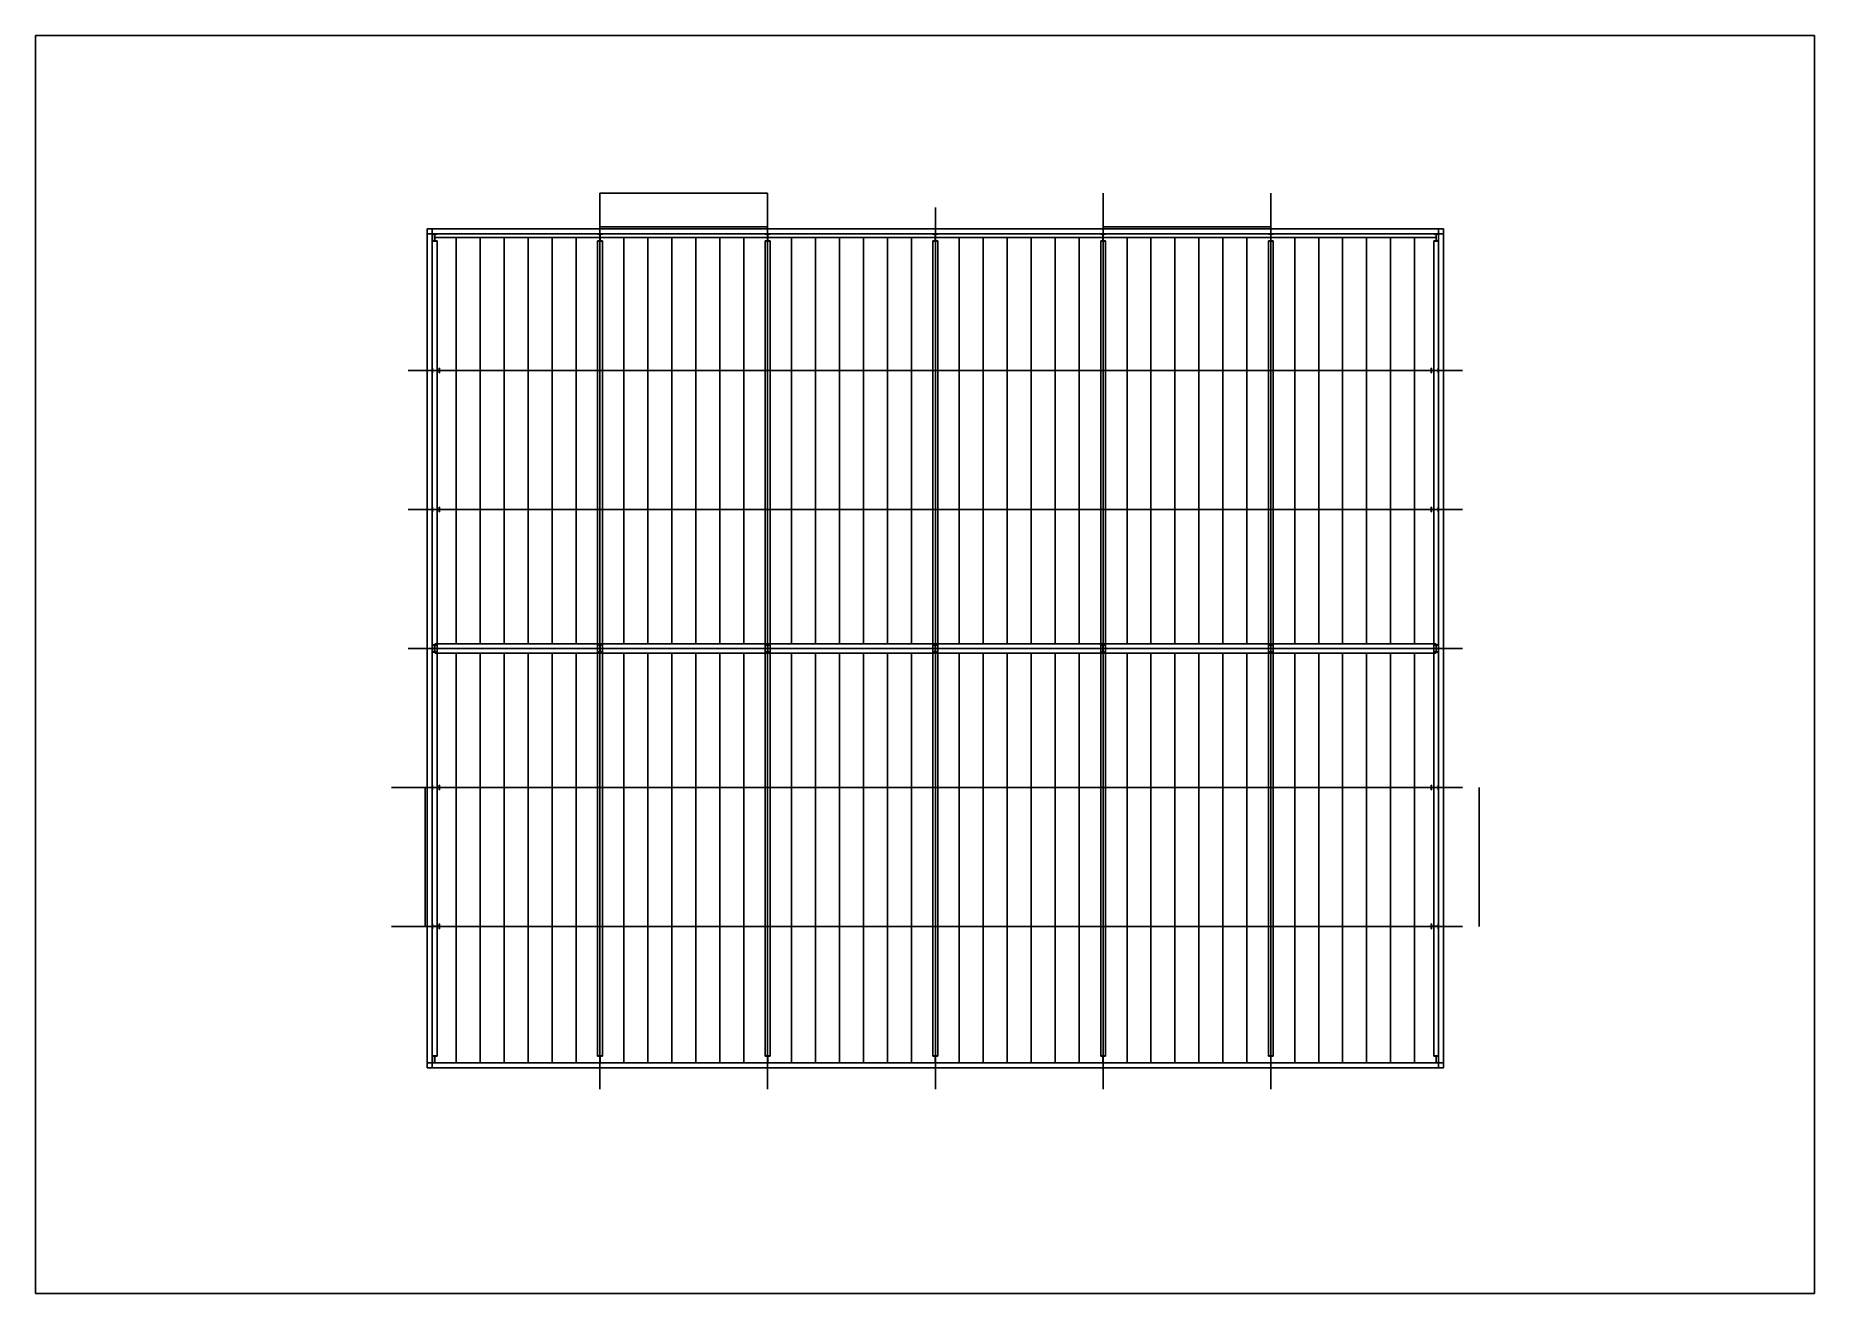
# Model space of a CAD drawing. Extents: x 102162 to 621267, y -39398 to 328893.
# Drawn here: x 146712 to 220962, y 107602 to 160102 of the extents above; entities that cross this region are included whole.
import ezdxf

# ---------------------------------------------------------------- set-up
doc = ezdxf.new("R2010")
doc.units = 0
doc.header["$LTSCALE"] = 1000
doc.header["$MEASUREMENT"] = 0
doc.linetypes.add('DOTE', pattern=[2.42, 2, -0.2, 0.02, -0.2])
doc.layers.add('DOTE', color=1, linetype='Continuous')

msp = doc.modelspace()

# ---------------------------------------------------------------- linework, layer by layer
at = {"color": 0}
for p, q in [((170269.4, 151821.1), (170269.4, 153521.1)), ((170269.4, 153521.1), (177269.4, 153521.1)), ((177269.4, 153521.1), (177269.4, 151821.1)), ((170269.4, 152121.1), (177269.4, 152121.1))]:
    msp.add_line(p, q, dxfattribs=at)
for p, q in [((170269.4, 151821.1), (170269.4, 153321.1)), ((177269.4, 153321.1), (177269.4, 151821.1)), ((191269.4, 151821.1), (191269.4, 153521.1)), ((198269.4, 153521.1), (198269.4, 151821.1)), ((164269.4, 134721.1), (164269.4, 151671.1)), ((165269.4, 134721.1), (165269.4, 151671.1)), ((166269.4, 134721.1), (166269.4, 151671.1)), ((167269.4, 134721.1), (167269.4, 151671.1)), ((168269.4, 134721.1), (168269.4, 151671.1)), ((169269.4, 134721.1), (169269.4, 151671.1)), ((170269.4, 134721.1), (170269.4, 151671.1)), ((171269.4, 134721.1), (171269.4, 151671.1)), ((172269.4, 134721.1), (172269.4, 151671.1)), ((173269.4, 134721.1), (173269.4, 151671.1)), ((174269.4, 134721.1), (174269.4, 151671.1)), ((175269.4, 134721.1), (175269.4, 151671.1)), ((176269.4, 134721.1), (176269.4, 151671.1)), ((177269.4, 134721.1), (177269.4, 151671.1)), ((178269.4, 134721.1), (178269.4, 151671.1)), ((179269.4, 134721.1), (179269.4, 151671.1)), ((180269.4, 134721.1), (180269.4, 151671.1)), ((181269.4, 134721.1), (181269.4, 151671.1)), ((182269.4, 134721.1), (182269.4, 151671.1)), ((183269.4, 134721.1), (183269.4, 151671.1)), ((184269.4, 134721.1), (184269.4, 151671.1)), ((185269.4, 134721.1), (185269.4, 151671.1)), ((186269.4, 134721.1), (186269.4, 151671.1)), ((187269.4, 134721.1), (187269.4, 151671.1)), ((188269.4, 134721.1), (188269.4, 151671.1)), ((189269.4, 134721.1), (189269.4, 151671.1)), ((190269.4, 134721.1), (190269.4, 151671.1)), ((191269.4, 152121.1), (198269.4, 152121.1)), ((191269.4, 134721.1), (191269.4, 151671.1)), ((192269.4, 134721.1), (192269.4, 151671.1)), ((193269.4, 134721.1), (193269.4, 151671.1)), ((194269.4, 134721.1), (194269.4, 151671.1)), ((195269.4, 134721.1), (195269.4, 151671.1)), ((196269.4, 134721.1), (196269.4, 151671.1)), ((197269.4, 134721.1), (197269.4, 151671.1)), ((198269.4, 134721.1), (198269.4, 151671.1)), ((199269.4, 134721.1), (199269.4, 151671.1)), ((200269.4, 134721.1), (200269.4, 151671.1)), ((201269.4, 134721.1), (201269.4, 151671.1)), ((202269.4, 134721.1), (202269.4, 151671.1)), ((203269.4, 134721.1), (203269.4, 151671.1)), ((204269.4, 134721.1), (204269.4, 151671.1)), ((163372.4, 134721.1), (205166.4, 134721.1)), ((163372.4, 134321.1), (205166.4, 134321.1)), ((164269.4, 117221.1), (164269.4, 134321.1)), ((165269.4, 117221.1), (165269.4, 134321.1)), ((166269.4, 117221.1), (166269.4, 134321.1)), ((167269.4, 117221.1), (167269.4, 134321.1)), ((168269.4, 117221.1), (168269.4, 134321.1)), ((169269.4, 117221.1), (169269.4, 134321.1)), ((170269.4, 117221.1), (170269.4, 134321.1)), ((171269.4, 117221.1), (171269.4, 134321.1)), ((172269.4, 117221.1), (172269.4, 134321.1)), ((173269.4, 117221.1), (173269.4, 134321.1)), ((174269.4, 117221.1), (174269.4, 134321.1)), ((175269.4, 117221.1), (175269.4, 134321.1)), ((176269.4, 117221.1), (176269.4, 134321.1)), ((177269.4, 117221.1), (177269.4, 134321.1)), ((178269.4, 117221.1), (178269.4, 134321.1)), ((179269.4, 117221.1), (179269.4, 134321.1)), ((180269.4, 117221.1), (180269.4, 134321.1)), ((181269.4, 117221.1), (181269.4, 134321.1)), ((182269.4, 117221.1), (182269.4, 134321.1)), ((183269.4, 117221.1), (183269.4, 134321.1)), ((184269.4, 117221.1), (184269.4, 134321.1)), ((185269.4, 117221.1), (185269.4, 134321.1)), ((186269.4, 117221.1), (186269.4, 134321.1)), ((187269.4, 117221.1), (187269.4, 134321.1)), ((188269.4, 117221.1), (188269.4, 134321.1)), ((189269.4, 117221.1), (189269.4, 134321.1)), ((190269.4, 117221.1), (190269.4, 134321.1)), ((191269.4, 117221.1), (191269.4, 134321.1)), ((192269.4, 117221.1), (192269.4, 134321.1)), ((193269.4, 117221.1), (193269.4, 134321.1)), ((194269.4, 117221.1), (194269.4, 134321.1)), ((195269.4, 117221.1), (195269.4, 134321.1)), ((196269.4, 117221.1), (196269.4, 134321.1)), ((197269.4, 117221.1), (197269.4, 134321.1)), ((198269.4, 117221.1), (198269.4, 134321.1)), ((199269.4, 117221.1), (199269.4, 134321.1)), ((200269.4, 117221.1), (200269.4, 134321.1)), ((201269.4, 117221.1), (201269.4, 134321.1)), ((202269.4, 117221.1), (202269.4, 134321.1)), ((203269.4, 117221.1), (203269.4, 134321.1)), ((204269.4, 117221.1), (204269.4, 134321.1)), ((161569.4, 128721.1), (163269.4, 128721.1)), ((163269.4, 128721.1), (161769.4, 128721.1)), ((162969.4, 122921.1), (162969.4, 128721.1)), ((206969.4, 122921.1), (206969.4, 128721.1)), ((163269.4, 122921.1), (161569.4, 122921.1)), ((161769.4, 122921.1), (163269.4, 122921.1))]:
    msp.add_line(p, q)
at = {"color": 4}
for p, q in [((163269.4, 151811.1), (163269.4, 151821.1)), ((163269.4, 151821.1), (163369.4, 151821.1)), ((163469.4, 151811.1), (163269.4, 151811.1)), ((163269.4, 151521.1), (163269.4, 151531.1)), ((163269.4, 151531.1), (163469.4, 151531.1)), ((163369.4, 151521.1), (163269.4, 151521.1)), ((163269.4, 117521.1), (163269.4, 151521.1)), ((163369.4, 151821.1), (163469.4, 151821.1)), ((163469.4, 151521.1), (163369.4, 151521.1)), ((163469.4, 151821.1), (163469.4, 151811.1)), ((163469.4, 151531.1), (163469.4, 151521.1)), ((163469.4, 117521.1), (163469.4, 151521.1)), ((170169.4, 151811.1), (170169.4, 151821.1)), ((170169.4, 151821.1), (170269.4, 151821.1)), ((170369.4, 151811.1), (170169.4, 151811.1)), ((170169.4, 151521.1), (170169.4, 151531.1)), ((170169.4, 151531.1), (170369.4, 151531.1)), ((170269.4, 151521.1), (170169.4, 151521.1)), ((170169.4, 117521.1), (170169.4, 151521.1)), ((170269.4, 151821.1), (170369.4, 151821.1)), ((170369.4, 151521.1), (170269.4, 151521.1)), ((170369.4, 151821.1), (170369.4, 151811.1)), ((170369.4, 151531.1), (170369.4, 151521.1)), ((170369.4, 117521.1), (170369.4, 151521.1)), ((177169.4, 151811.1), (177169.4, 151821.1)), ((177169.4, 151821.1), (177269.4, 151821.1)), ((177369.4, 151811.1), (177169.4, 151811.1)), ((177169.4, 151521.1), (177169.4, 151531.1)), ((177169.4, 151531.1), (177369.4, 151531.1)), ((177269.4, 151521.1), (177169.4, 151521.1)), ((177169.4, 117521.1), (177169.4, 151521.1)), ((177269.4, 151821.1), (177369.4, 151821.1)), ((177369.4, 151521.1), (177269.4, 151521.1)), ((177369.4, 151821.1), (177369.4, 151811.1)), ((177369.4, 151531.1), (177369.4, 151521.1)), ((177369.4, 117521.1), (177369.4, 151521.1)), ((184169.4, 151811.1), (184169.4, 151821.1)), ((184169.4, 151821.1), (184269.4, 151821.1)), ((184369.4, 151811.1), (184169.4, 151811.1)), ((184169.4, 151521.1), (184169.4, 151531.1)), ((184169.4, 151531.1), (184369.4, 151531.1)), ((184269.4, 151521.1), (184169.4, 151521.1)), ((184169.4, 117521.1), (184169.4, 151521.1)), ((184269.4, 151821.1), (184369.4, 151821.1)), ((184369.4, 151521.1), (184269.4, 151521.1)), ((184369.4, 151821.1), (184369.4, 151811.1)), ((184369.4, 151531.1), (184369.4, 151521.1)), ((184369.4, 117521.1), (184369.4, 151521.1)), ((191169.4, 151811.1), (191169.4, 151821.1)), ((191169.4, 151821.1), (191269.4, 151821.1)), ((191369.4, 151811.1), (191169.4, 151811.1)), ((191169.4, 151521.1), (191169.4, 151531.1)), ((191169.4, 151531.1), (191369.4, 151531.1)), ((191269.4, 151521.1), (191169.4, 151521.1)), ((191169.4, 117521.1), (191169.4, 151521.1)), ((191269.4, 151821.1), (191369.4, 151821.1)), ((191369.4, 151521.1), (191269.4, 151521.1)), ((191369.4, 151821.1), (191369.4, 151811.1)), ((191369.4, 151531.1), (191369.4, 151521.1)), ((191369.4, 117521.1), (191369.4, 151521.1)), ((198169.4, 151811.1), (198169.4, 151821.1)), ((198169.4, 151821.1), (198269.4, 151821.1)), ((198369.4, 151811.1), (198169.4, 151811.1)), ((198169.4, 151521.1), (198169.4, 151531.1)), ((198169.4, 151531.1), (198369.4, 151531.1)), ((198269.4, 151521.1), (198169.4, 151521.1)), ((198169.4, 151521.1), (198169.4, 117521.1)), ((198269.4, 151821.1), (198369.4, 151821.1)), ((198369.4, 151521.1), (198269.4, 151521.1)), ((198369.4, 151821.1), (198369.4, 151811.1)), ((198369.4, 151531.1), (198369.4, 151521.1)), ((198369.4, 117521.1), (198369.4, 151521.1)), ((205069.4, 151811.1), (205069.4, 151821.1)), ((205069.4, 151821.1), (205169.4, 151821.1)), ((205269.4, 151811.1), (205069.4, 151811.1)), ((205069.4, 151521.1), (205069.4, 151531.1)), ((205069.4, 151531.1), (205269.4, 151531.1)), ((205169.4, 151521.1), (205069.4, 151521.1)), ((205069.4, 151521.1), (205069.4, 117521.1)), ((205169.4, 151821.1), (205269.4, 151821.1)), ((205269.4, 151521.1), (205169.4, 151521.1)), ((205269.4, 151821.1), (205269.4, 151811.1)), ((205269.4, 151531.1), (205269.4, 151521.1)), ((205269.4, 117521.1), (205269.4, 151521.1)), ((163269.4, 146121.1), (163269.4, 146221.1)), ((163269.4, 146221.1), (163279.4, 146221.1)), ((163269.4, 146021.1), (163269.4, 146121.1)), ((163279.4, 146021.1), (163269.4, 146021.1)), ((163279.4, 146221.1), (163279.4, 146021.1)), ((163559.4, 146021.1), (163559.4, 146221.1)), ((163559.4, 146221.1), (163569.4, 146221.1)), ((163569.4, 146021.1), (163559.4, 146021.1)), ((163569.4, 146221.1), (163569.4, 146121.1)), ((163569.4, 146121.1), (163569.4, 146021.1)), ((204969.4, 146121.1), (204969.4, 146221.1)), ((204969.4, 146221.1), (204979.4, 146221.1)), ((204969.4, 146021.1), (204969.4, 146121.1)), ((204979.4, 146021.1), (204969.4, 146021.1)), ((204979.4, 146221.1), (204979.4, 146021.1)), ((205259.4, 146021.1), (205259.4, 146221.1)), ((205259.4, 146221.1), (205269.4, 146221.1)), ((205269.4, 146021.1), (205259.4, 146021.1)), ((205269.4, 146221.1), (205269.4, 146121.1)), ((205269.4, 146121.1), (205269.4, 146021.1)), ((163269.4, 140321.1), (163269.4, 140421.1)), ((163269.4, 140421.1), (163279.4, 140421.1)), ((163279.4, 140421.1), (163279.4, 140221.1)), ((163559.4, 140221.1), (163559.4, 140421.1)), ((163559.4, 140421.1), (163569.4, 140421.1)), ((163569.4, 140421.1), (163569.4, 140321.1)), ((204969.4, 140321.1), (204969.4, 140421.1)), ((204969.4, 140421.1), (204979.4, 140421.1)), ((204979.4, 140421.1), (204979.4, 140221.1)), ((205259.4, 140221.1), (205259.4, 140421.1)), ((205259.4, 140421.1), (205269.4, 140421.1)), ((205269.4, 140421.1), (205269.4, 140321.1)), ((163269.4, 140221.1), (163269.4, 140321.1)), ((163279.4, 140221.1), (163269.4, 140221.1)), ((163569.4, 140221.1), (163559.4, 140221.1)), ((163569.4, 140321.1), (163569.4, 140221.1)), ((204969.4, 140221.1), (204969.4, 140321.1)), ((204979.4, 140221.1), (204969.4, 140221.1)), ((205269.4, 140221.1), (205259.4, 140221.1)), ((205269.4, 140321.1), (205269.4, 140221.1)), ((163269.4, 134661.1), (163269.4, 134671.1)), ((163269.4, 134671.1), (163369.4, 134671.1)), ((163469.4, 134661.1), (163269.4, 134661.1)), ((163369.4, 134671.1), (163469.4, 134671.1)), ((163469.4, 134671.1), (163469.4, 134661.1)), ((170169.4, 134661.1), (170169.4, 134671.1)), ((170169.4, 134671.1), (170269.4, 134671.1)), ((170369.4, 134661.1), (170169.4, 134661.1)), ((170269.4, 134671.1), (170369.4, 134671.1)), ((170369.4, 134671.1), (170369.4, 134661.1)), ((177169.4, 134661.1), (177169.4, 134671.1)), ((177169.4, 134671.1), (177269.4, 134671.1)), ((177369.4, 134661.1), (177169.4, 134661.1)), ((177269.4, 134671.1), (177369.4, 134671.1)), ((177369.4, 134671.1), (177369.4, 134661.1)), ((184169.4, 134661.1), (184169.4, 134671.1)), ((184169.4, 134671.1), (184269.4, 134671.1)), ((184369.4, 134661.1), (184169.4, 134661.1)), ((184269.4, 134671.1), (184369.4, 134671.1)), ((184369.4, 134671.1), (184369.4, 134661.1)), ((191169.4, 134661.1), (191169.4, 134671.1)), ((191169.4, 134671.1), (191269.4, 134671.1)), ((191369.4, 134661.1), (191169.4, 134661.1)), ((191269.4, 134671.1), (191369.4, 134671.1)), ((191369.4, 134671.1), (191369.4, 134661.1)), ((198169.4, 134661.1), (198169.4, 134671.1)), ((198169.4, 134671.1), (198269.4, 134671.1)), ((198369.4, 134661.1), (198169.4, 134661.1)), ((198269.4, 134671.1), (198369.4, 134671.1)), ((198369.4, 134671.1), (198369.4, 134661.1)), ((205069.4, 134661.1), (205069.4, 134671.1)), ((205069.4, 134671.1), (205169.4, 134671.1)), ((205269.4, 134661.1), (205069.4, 134661.1)), ((205169.4, 134671.1), (205269.4, 134671.1)), ((205269.4, 134671.1), (205269.4, 134661.1)), ((163269.4, 134371.1), (163269.4, 134381.1)), ((163269.4, 134381.1), (163469.4, 134381.1)), ((163369.4, 134371.1), (163269.4, 134371.1)), ((163469.4, 134371.1), (163369.4, 134371.1)), ((163469.4, 134381.1), (163469.4, 134371.1)), ((170169.4, 134371.1), (170169.4, 134381.1)), ((170169.4, 134381.1), (170369.4, 134381.1)), ((170269.4, 134371.1), (170169.4, 134371.1)), ((170369.4, 134371.1), (170269.4, 134371.1)), ((170369.4, 134381.1), (170369.4, 134371.1)), ((177169.4, 134371.1), (177169.4, 134381.1)), ((177169.4, 134381.1), (177369.4, 134381.1)), ((177269.4, 134371.1), (177169.4, 134371.1)), ((177369.4, 134371.1), (177269.4, 134371.1)), ((177369.4, 134381.1), (177369.4, 134371.1)), ((184169.4, 134371.1), (184169.4, 134381.1)), ((184169.4, 134381.1), (184369.4, 134381.1)), ((184269.4, 134371.1), (184169.4, 134371.1)), ((184369.4, 134371.1), (184269.4, 134371.1)), ((184369.4, 134381.1), (184369.4, 134371.1)), ((191169.4, 134371.1), (191169.4, 134381.1)), ((191169.4, 134381.1), (191369.4, 134381.1)), ((191269.4, 134371.1), (191169.4, 134371.1)), ((191369.4, 134371.1), (191269.4, 134371.1)), ((191369.4, 134381.1), (191369.4, 134371.1)), ((198169.4, 134371.1), (198169.4, 134381.1)), ((198169.4, 134381.1), (198369.4, 134381.1)), ((198269.4, 134371.1), (198169.4, 134371.1)), ((198369.4, 134371.1), (198269.4, 134371.1)), ((198369.4, 134381.1), (198369.4, 134371.1)), ((205069.4, 134371.1), (205069.4, 134381.1)), ((205069.4, 134381.1), (205269.4, 134381.1)), ((205169.4, 134371.1), (205069.4, 134371.1)), ((205269.4, 134371.1), (205169.4, 134371.1)), ((205269.4, 134381.1), (205269.4, 134371.1)), ((163269.4, 128721.1), (163269.4, 128821.1)), ((163269.4, 128821.1), (163279.4, 128821.1)), ((163269.4, 128621.1), (163269.4, 128721.1)), ((163279.4, 128621.1), (163269.4, 128621.1)), ((163279.4, 128821.1), (163279.4, 128621.1)), ((163559.4, 128621.1), (163559.4, 128821.1)), ((163559.4, 128821.1), (163569.4, 128821.1)), ((163569.4, 128621.1), (163559.4, 128621.1)), ((163569.4, 128821.1), (163569.4, 128721.1)), ((163569.4, 128721.1), (163569.4, 128621.1)), ((204969.4, 128721.1), (204969.4, 128821.1)), ((204969.4, 128821.1), (204979.4, 128821.1)), ((204969.4, 128621.1), (204969.4, 128721.1)), ((204979.4, 128621.1), (204969.4, 128621.1)), ((204979.4, 128821.1), (204979.4, 128621.1)), ((205259.4, 128621.1), (205259.4, 128821.1)), ((205259.4, 128821.1), (205269.4, 128821.1)), ((205269.4, 128621.1), (205259.4, 128621.1)), ((205269.4, 128821.1), (205269.4, 128721.1)), ((205269.4, 128721.1), (205269.4, 128621.1)), ((163269.4, 122921.1), (163269.4, 123021.1)), ((163269.4, 123021.1), (163279.4, 123021.1)), ((163269.4, 122821.1), (163269.4, 122921.1)), ((163279.4, 122821.1), (163269.4, 122821.1)), ((163279.4, 123021.1), (163279.4, 122821.1)), ((163559.4, 122821.1), (163559.4, 123021.1)), ((163559.4, 123021.1), (163569.4, 123021.1)), ((163569.4, 122821.1), (163559.4, 122821.1)), ((163569.4, 123021.1), (163569.4, 122921.1)), ((163569.4, 122921.1), (163569.4, 122821.1)), ((204969.4, 122921.1), (204969.4, 123021.1)), ((204969.4, 123021.1), (204979.4, 123021.1)), ((204969.4, 122821.1), (204969.4, 122921.1)), ((204979.4, 122821.1), (204969.4, 122821.1)), ((204979.4, 123021.1), (204979.4, 122821.1)), ((205259.4, 122821.1), (205259.4, 123021.1)), ((205259.4, 123021.1), (205269.4, 123021.1)), ((205269.4, 122821.1), (205259.4, 122821.1)), ((205269.4, 123021.1), (205269.4, 122921.1)), ((205269.4, 122921.1), (205269.4, 122821.1)), ((163269.4, 117511.1), (163269.4, 117521.1)), ((163269.4, 117521.1), (163369.4, 117521.1)), ((163469.4, 117511.1), (163269.4, 117511.1)), ((163369.4, 117521.1), (163469.4, 117521.1)), ((163469.4, 117521.1), (163469.4, 117511.1)), ((170169.4, 117511.1), (170169.4, 117521.1)), ((170169.4, 117521.1), (170269.4, 117521.1)), ((170369.4, 117511.1), (170169.4, 117511.1)), ((170269.4, 117521.1), (170369.4, 117521.1)), ((170369.4, 117521.1), (170369.4, 117511.1)), ((177169.4, 117511.1), (177169.4, 117521.1)), ((177169.4, 117521.1), (177269.4, 117521.1)), ((177369.4, 117511.1), (177169.4, 117511.1)), ((177269.4, 117521.1), (177369.4, 117521.1)), ((177369.4, 117521.1), (177369.4, 117511.1)), ((184169.4, 117511.1), (184169.4, 117521.1)), ((184169.4, 117521.1), (184269.4, 117521.1)), ((184369.4, 117511.1), (184169.4, 117511.1)), ((184269.4, 117521.1), (184369.4, 117521.1)), ((184369.4, 117521.1), (184369.4, 117511.1)), ((191169.4, 117511.1), (191169.4, 117521.1)), ((191169.4, 117521.1), (191269.4, 117521.1)), ((191369.4, 117511.1), (191169.4, 117511.1)), ((191269.4, 117521.1), (191369.4, 117521.1)), ((191369.4, 117521.1), (191369.4, 117511.1)), ((198169.4, 117511.1), (198169.4, 117521.1)), ((198169.4, 117521.1), (198269.4, 117521.1)), ((198369.4, 117511.1), (198169.4, 117511.1)), ((198269.4, 117521.1), (198369.4, 117521.1)), ((198369.4, 117521.1), (198369.4, 117511.1)), ((205069.4, 117511.1), (205069.4, 117521.1)), ((205069.4, 117521.1), (205169.4, 117521.1)), ((205269.4, 117511.1), (205069.4, 117511.1)), ((205169.4, 117521.1), (205269.4, 117521.1)), ((205269.4, 117521.1), (205269.4, 117511.1)), ((163269.4, 117221.1), (163269.4, 117231.1)), ((163269.4, 117231.1), (163469.4, 117231.1)), ((163369.4, 117221.1), (163269.4, 117221.1)), ((163469.4, 117221.1), (163369.4, 117221.1)), ((163469.4, 117231.1), (163469.4, 117221.1)), ((170169.4, 117221.1), (170169.4, 117231.1)), ((170169.4, 117231.1), (170369.4, 117231.1)), ((170269.4, 117221.1), (170169.4, 117221.1)), ((170369.4, 117221.1), (170269.4, 117221.1)), ((170369.4, 117231.1), (170369.4, 117221.1)), ((177169.4, 117221.1), (177169.4, 117231.1)), ((177169.4, 117231.1), (177369.4, 117231.1)), ((177269.4, 117221.1), (177169.4, 117221.1)), ((177369.4, 117221.1), (177269.4, 117221.1)), ((177369.4, 117231.1), (177369.4, 117221.1)), ((184169.4, 117221.1), (184169.4, 117231.1)), ((184169.4, 117231.1), (184369.4, 117231.1)), ((184269.4, 117221.1), (184169.4, 117221.1)), ((184369.4, 117221.1), (184269.4, 117221.1)), ((184369.4, 117231.1), (184369.4, 117221.1)), ((191169.4, 117221.1), (191169.4, 117231.1)), ((191169.4, 117231.1), (191369.4, 117231.1)), ((191269.4, 117221.1), (191169.4, 117221.1)), ((191369.4, 117221.1), (191269.4, 117221.1)), ((191369.4, 117231.1), (191369.4, 117221.1)), ((198169.4, 117221.1), (198169.4, 117231.1)), ((198169.4, 117231.1), (198369.4, 117231.1)), ((198269.4, 117221.1), (198169.4, 117221.1)), ((198369.4, 117221.1), (198269.4, 117221.1)), ((198369.4, 117231.1), (198369.4, 117221.1)), ((205069.4, 117221.1), (205069.4, 117231.1)), ((205069.4, 117231.1), (205269.4, 117231.1)), ((205169.4, 117221.1), (205069.4, 117221.1)), ((205269.4, 117221.1), (205169.4, 117221.1)), ((205269.4, 117231.1), (205269.4, 117221.1))]:
    msp.add_line(p, q, dxfattribs=at)
at = {"color": 4, "linetype": 'DOTE'}
for p, q in [((163366.4, 151811.1), (163366.4, 151531.1)), ((163372.4, 151811.1), (163372.4, 151531.1)), ((170266.4, 151811.1), (170266.4, 151531.1)), ((170272.4, 151811.1), (170272.4, 151531.1)), ((177266.4, 151811.1), (177266.4, 151531.1)), ((177272.4, 151811.1), (177272.4, 151531.1)), ((184266.4, 151811.1), (184266.4, 151531.1)), ((184272.4, 151811.1), (184272.4, 151531.1)), ((191266.4, 151811.1), (191266.4, 151531.1)), ((191272.4, 151811.1), (191272.4, 151531.1)), ((198266.4, 151811.1), (198266.4, 151531.1)), ((198272.4, 151811.1), (198272.4, 151531.1)), ((205166.4, 151811.1), (205166.4, 151531.1)), ((205172.4, 151811.1), (205172.4, 151531.1)), ((163559.4, 146124.1), (163279.4, 146124.1)), ((163559.4, 146118.1), (163279.4, 146118.1)), ((205259.4, 146124.1), (204979.4, 146124.1)), ((205259.4, 146118.1), (204979.4, 146118.1)), ((163559.4, 140324.1), (163279.4, 140324.1)), ((163559.4, 140318.1), (163279.4, 140318.1)), ((205259.4, 140324.1), (204979.4, 140324.1)), ((205259.4, 140318.1), (204979.4, 140318.1)), ((163366.4, 134661.1), (163366.4, 134381.1)), ((163372.4, 134661.1), (163372.4, 134381.1)), ((170266.4, 134661.1), (170266.4, 134381.1)), ((170272.4, 134661.1), (170272.4, 134381.1)), ((177266.4, 134661.1), (177266.4, 134381.1)), ((177272.4, 134661.1), (177272.4, 134381.1)), ((184266.4, 134661.1), (184266.4, 134381.1)), ((184272.4, 134661.1), (184272.4, 134381.1)), ((191266.4, 134661.1), (191266.4, 134381.1)), ((191272.4, 134661.1), (191272.4, 134381.1)), ((198266.4, 134661.1), (198266.4, 134381.1)), ((198272.4, 134661.1), (198272.4, 134381.1)), ((205166.4, 134661.1), (205166.4, 134381.1)), ((205172.4, 134661.1), (205172.4, 134381.1)), ((163559.4, 128724.1), (163279.4, 128724.1)), ((163559.4, 128718.1), (163279.4, 128718.1)), ((205259.4, 128724.1), (204979.4, 128724.1)), ((205259.4, 128718.1), (204979.4, 128718.1)), ((163559.4, 122924.1), (163279.4, 122924.1)), ((163559.4, 122918.1), (163279.4, 122918.1)), ((205259.4, 122924.1), (204979.4, 122924.1)), ((205259.4, 122918.1), (204979.4, 122918.1)), ((163366.4, 117511.1), (163366.4, 117231.1)), ((163372.4, 117511.1), (163372.4, 117231.1)), ((170266.4, 117511.1), (170266.4, 117231.1)), ((170272.4, 117511.1), (170272.4, 117231.1)), ((177266.4, 117511.1), (177266.4, 117231.1)), ((177272.4, 117511.1), (177272.4, 117231.1)), ((184266.4, 117511.1), (184266.4, 117231.1)), ((184272.4, 117511.1), (184272.4, 117231.1)), ((191266.4, 117511.1), (191266.4, 117231.1)), ((191272.4, 117511.1), (191272.4, 117231.1)), ((198266.4, 117511.1), (198266.4, 117231.1)), ((198272.4, 117511.1), (198272.4, 117231.1)), ((205166.4, 117511.1), (205166.4, 117231.1)), ((205172.4, 117511.1), (205172.4, 117231.1))]:
    msp.add_line(p, q, dxfattribs=at)
at = {"color": 2}
for p, q in [((163372.4, 151671.1), (205166.4, 151671.1)), ((163569.4, 146121.1), (170269.4, 146121.1)), ((198469.4, 146121.1), (205169.4, 146121.1)), ((163469.4, 140321.1), (170269.4, 140321.1)), ((198369.4, 140321.1), (205169.4, 140321.1)), ((163372.4, 134521.1), (205166.4, 134521.1)), ((163469.4, 128721.1), (170269.4, 128721.1)), ((198369.4, 128721.1), (205169.4, 128721.1)), ((163469.4, 122921.1), (170269.4, 122921.1)), ((198369.4, 122921.1), (205169.4, 122921.1))]:
    msp.add_line(p, q, dxfattribs=at)
at = {"color": 1, "linetype": 'DOTE'}
for p, q in [((170269.4, 151821.1), (170269.4, 151521.1)), ((177269.4, 151821.1), (177269.4, 151521.1)), ((184269.4, 151821.1), (184269.4, 151521.1)), ((191269.4, 151821.1), (191269.4, 151521.1)), ((198269.4, 151821.1), (198269.4, 151521.1)), ((163369.4, 134671.1), (163369.4, 134371.1)), ((170269.4, 134671.1), (170269.4, 134371.1)), ((177269.4, 134671.1), (177269.4, 134371.1)), ((184269.4, 134671.1), (184269.4, 134371.1)), ((191269.4, 134671.1), (191269.4, 134371.1)), ((198269.4, 134671.1), (198269.4, 134371.1)), ((205169.4, 134671.1), (205169.4, 134371.1)), ((163369.4, 117521.1), (163369.4, 117221.1)), ((170269.4, 117521.1), (170269.4, 117221.1)), ((177269.4, 117521.1), (177269.4, 117221.1)), ((184269.4, 117521.1), (184269.4, 117221.1)), ((191269.4, 117521.1), (191269.4, 117221.1)), ((198269.4, 117521.1), (198269.4, 117221.1)), ((205169.4, 117521.1), (205169.4, 117221.1))]:
    msp.add_line(p, q, dxfattribs=at)
msp.add_lwpolyline([(146711.7, 160101.7), (220961.7, 160101.7), (220961.7, 107601.7), (146711.7, 107601.7)], close=True)
at = {"layer": 'DOTE'}
for p, q in [((170269.4, 116121.1), (170269.4, 152921.1)), ((177269.4, 116121.1), (177269.4, 152921.1)), ((184269.4, 116121.1), (184269.4, 152921.1)), ((191269.4, 116121.1), (191269.4, 152921.1)), ((198269.4, 116121.1), (198269.4, 152921.1)), ((163059.4, 151821.1), (205479.4, 151821.1)), ((163269.4, 117011.1), (163269.4, 152031.1)), ((205269.4, 117011.1), (205269.4, 152031.1)), ((162269.4, 146121.1), (206269.4, 146121.1)), ((162269.4, 140321.1), (206269.4, 140321.1)), ((162269.4, 134521.1), (206269.4, 134521.1)), ((162269.4, 128721.1), (206269.4, 128721.1)), ((162269.4, 122921.1), (206269.4, 122921.1)), ((163059.4, 117221.1), (205479.4, 117221.1))]:
    msp.add_line(p, q, dxfattribs=at)
at = {"layer": 'DOTE', "color": 0}
for p, q in [((163059.4, 152031.1), (205479.4, 152031.1)), ((163059.4, 117011.1), (163059.4, 152031.1)), ((205479.4, 117011.1), (205479.4, 152031.1)), ((163059.4, 117011.1), (205479.4, 117011.1))]:
    msp.add_line(p, q, dxfattribs=at)

doc.saveas('drawing.dxf')
